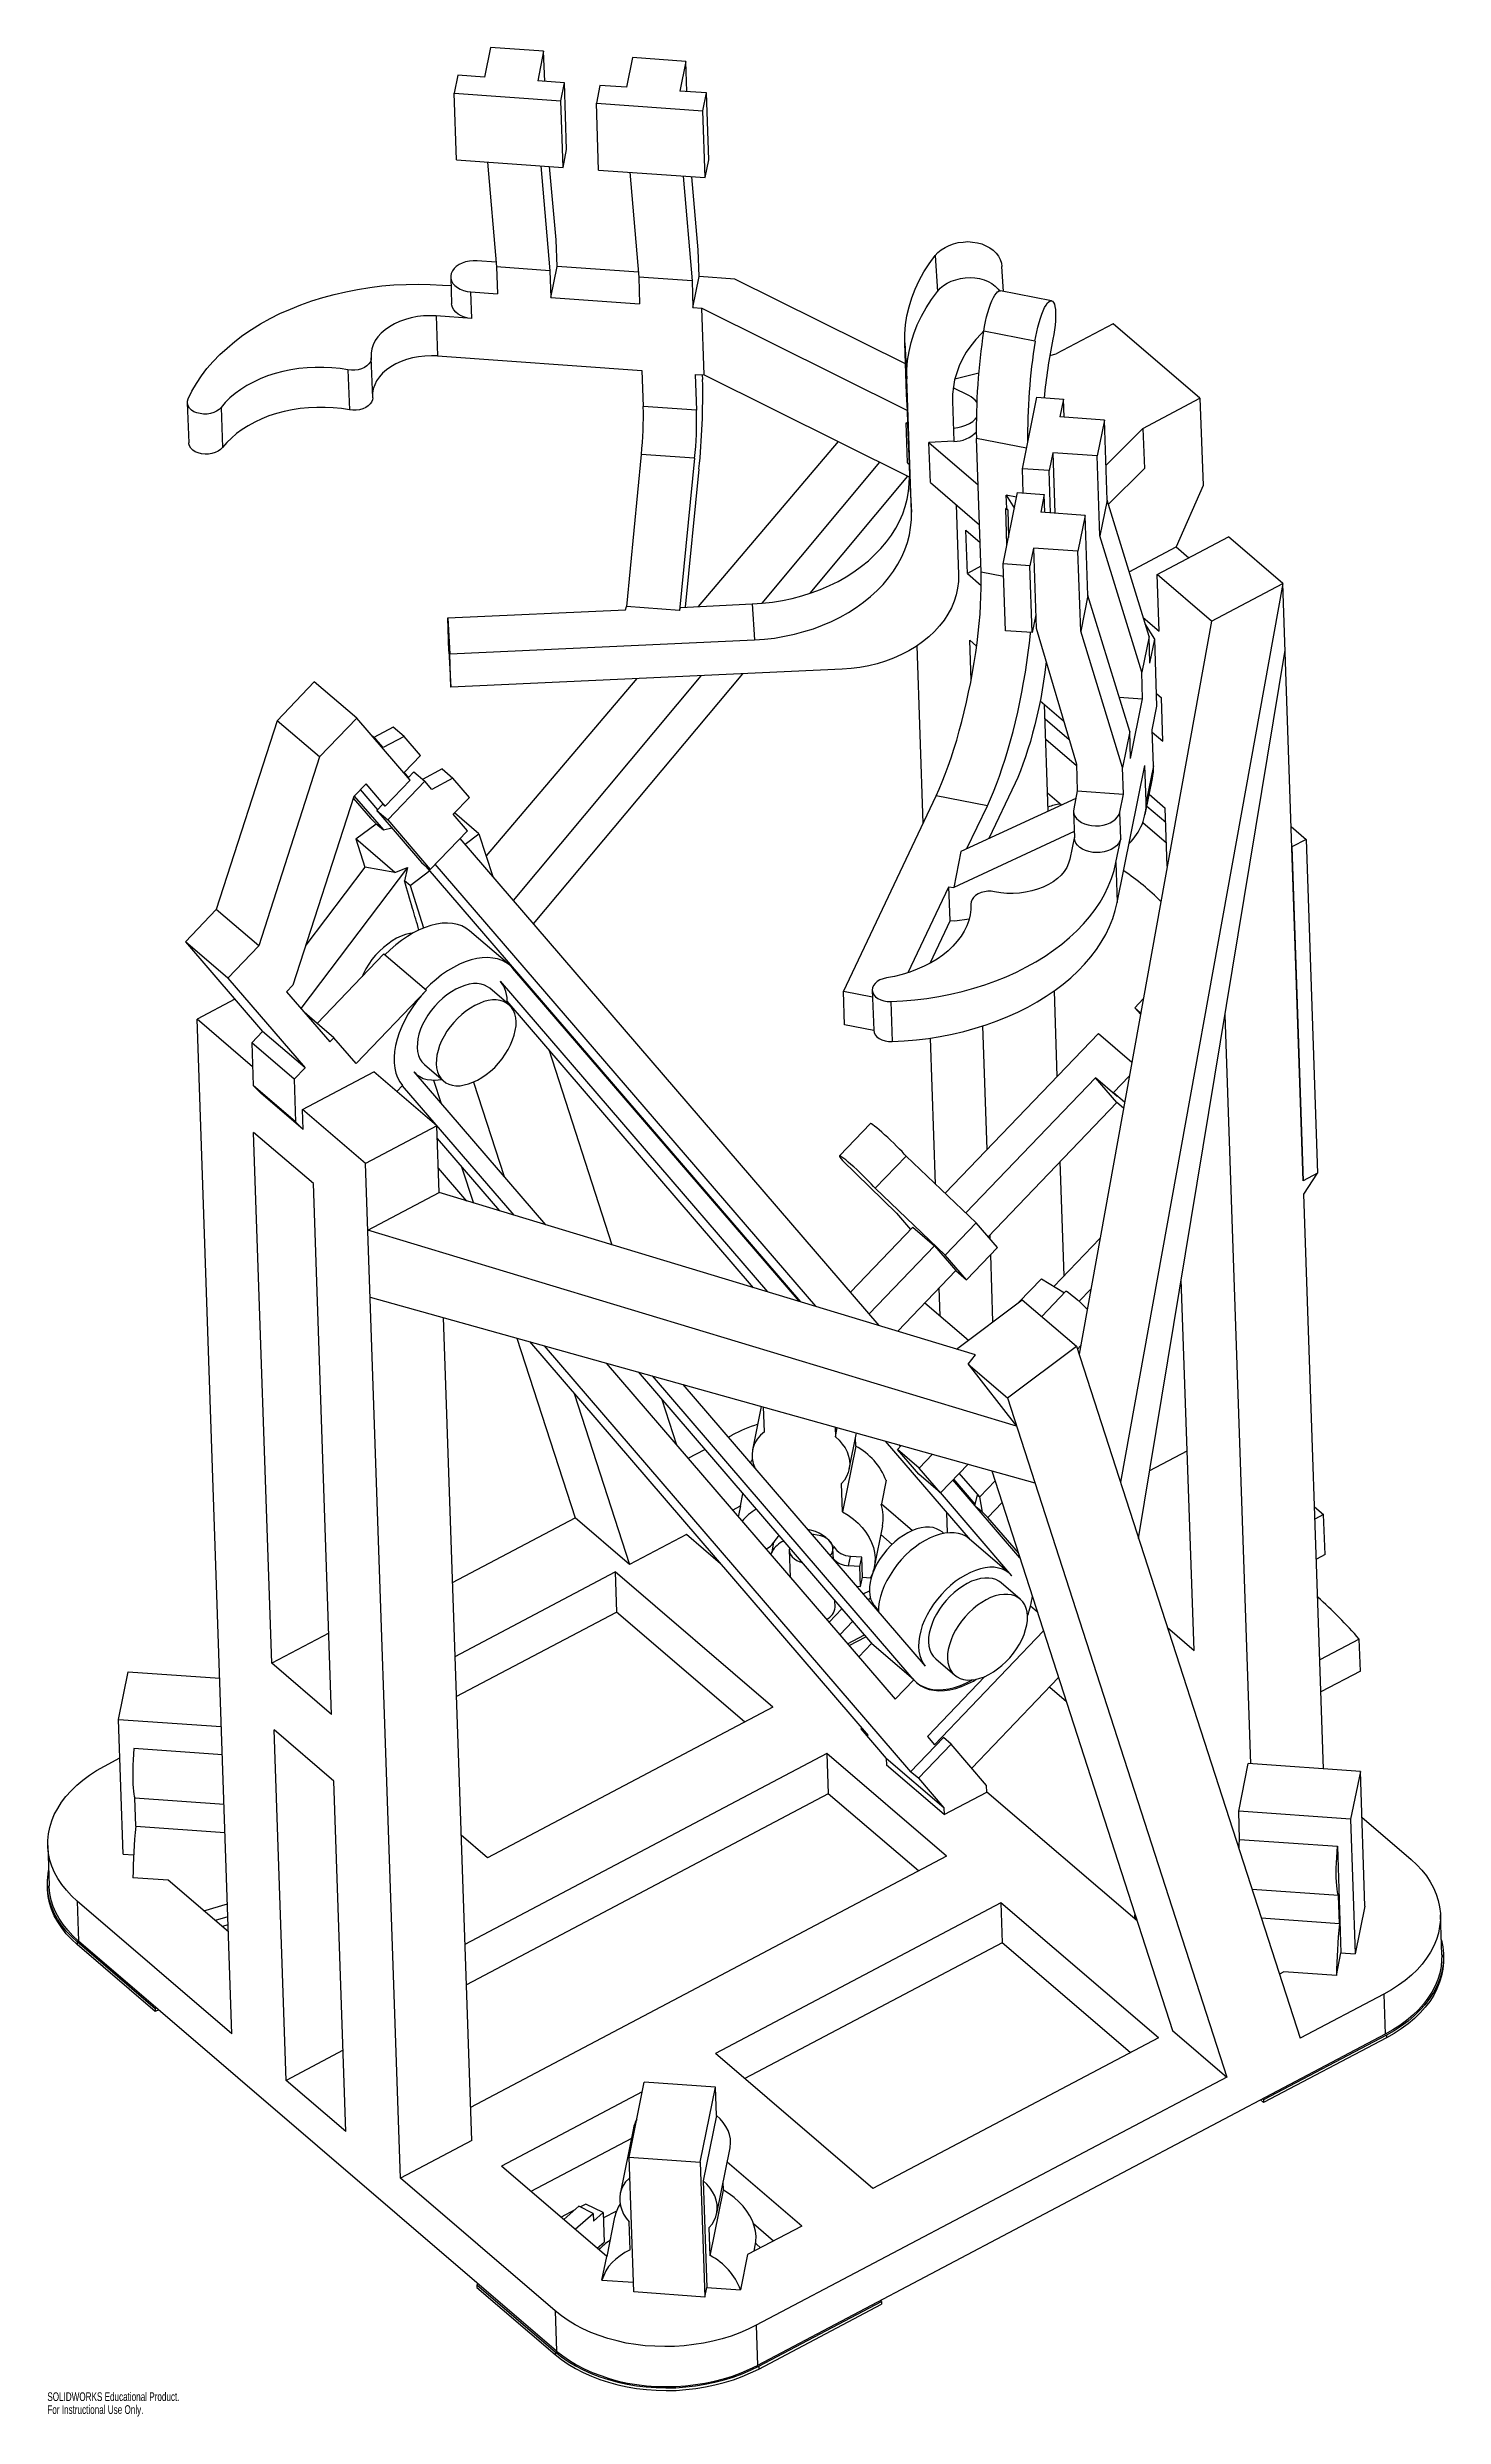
# Model space of a CAD drawing. Header units: millimetres. Extents: x -389 to 389, y -277 to 1044.
import ezdxf

# ---------------------------------------------------------------- set-up
doc = ezdxf.new("R2010")
doc.units = ezdxf.units.MM
doc.styles.add('SLDTEXTSTYLE0', font='TXT', dxfattribs={"width": 0.7})

msp = doc.modelspace()

# ---------------------------------------------------------------- texts
at = {"color": 7, "linetype": 'Continuous', "char_height": 4.834, "attachment_point": 1, "style": 'SLDTEXTSTYLE0'}
for s, insert in [('SOLIDWORKS Educational Product.', (-389.2, -263.2)), ('For Instructional Use Only.', (-389.2, -270.4))]:
    msp.add_mtext(s, dxfattribs=dict(at, insert=insert))

# ---------------------------------------------------------------- linework, layer by layer
at = {"color": 7, "linetype": 'Continuous', "lineweight": 25}
for p, q in [((-142.2, 1044.2), (-145.5, 1027.6)), ((-112.5, 1042.1), (-142.2, 1044.2)), ((-112.5, 1042.1), (-115.8, 1025.5)), ((-111.9, 1025.2), (-112.5, 1042.1)), ((-62.9, 1038.6), (-66.3, 1022)), ((-33.2, 1036.4), (-62.9, 1038.6)), ((-33.2, 1036.4), (-36.6, 1019.8)), ((-32.6, 1019.6), (-33.2, 1036.4)), ((-160.4, 1028.7), (-162.4, 1018.7)), ((-161.1, 981.5), (-162.4, 1018.7)), ((-162.4, 1018.7), (-103, 1014.5)), ((-145.5, 1027.6), (-160.4, 1028.7)), ((-100.9, 1024.4), (-115.8, 1025.5)), ((-103, 1014.5), (-100.9, 1024.4)), ((-99.7, 987.2), (-100.9, 1024.4)), ((-81.1, 1023), (-83.1, 1013.1)), ((-66.3, 1022), (-81.1, 1023)), ((-21.7, 1018.8), (-36.6, 1019.8)), ((-23.7, 1008.8), (-21.7, 1018.8)), ((-20.4, 981.6), (-21.7, 1018.8)), ((-101.7, 977.3), (-103, 1014.5)), ((-81.9, 975.8), (-83.1, 1013.1)), ((-83.1, 1013.1), (-23.7, 1008.8)), ((-22.4, 971.6), (-23.7, 1008.8)), ((-161.1, 981.5), (-101.7, 977.3)), ((-143.8, 980.3), (-138.8, 921.8)), ((-114, 978.1), (-109, 919.7)), ((-105.5, 936.9), (-109.2, 977.8)), ((-101.7, 977.3), (-99.7, 987.2)), ((-22.4, 971.6), (-20.4, 981.6)), ((-81.9, 975.8), (-22.4, 971.6)), ((-64.5, 974.6), (-59.5, 916.1)), ((-34.8, 972.5), (-29.8, 914)), ((-26.3, 931.3), (-29.9, 972.1)), ((-139, 924.5), (-149.6, 925.2)), ((-105, 922), (-105.5, 936.9)), ((-25.8, 916.4), (-26.3, 931.3)), ((105.8, 928.1), (107, 908.2)), ((-168.9, 911.7), (-164.2, 911.4)), ((-164.3, 916.1), (-163.8, 901.3)), ((-109, 919.7), (-138.8, 921.8)), ((-138.8, 921.8), (-138.2, 906.9)), ((-109, 919.7), (-108.5, 904.8)), ((-108.5, 904.8), (-105, 922)), ((-59.7, 918.8), (-105, 922)), ((-29.8, 914), (-59.5, 916.1)), ((-59.5, 916.1), (-59, 901.3)), ((-29.8, 914), (-29.3, 899.1)), ((-29.3, 899.1), (-25.8, 916.4)), ((-6, 915), (-25.8, 916.4)), ((89.2, 867.7), (-6, 915)), ((143.8, 908.2), (142.9, 922.1)), ((-153.1, 908), (-138.2, 906.9)), ((-152.6, 893.1), (-153.1, 908)), ((-108.5, 904.8), (-59, 901.3)), ((-29.3, 899.1), (-24.3, 898.8)), ((-24.3, 898.8), (90.3, 841.8)), ((-23, 861.6), (-24.3, 898.8)), ((170.7, 902.9), (142.1, 908.5)), ((-172.4, 894.5), (-171.6, 872.2)), ((-152.6, 893.1), (-172.4, 894.5)), ((161.4, 880.4), (132.9, 886)), ((205, 890.1), (173.2, 873.3)), ((253.4, 848.6), (205, 890.1)), ((-171.6, 872.2), (-57.7, 864)), ((88.8, 879.4), (90, 859.5)), ((89.8, 850.9), (88.8, 879.4)), ((169.7, 872.5), (173.2, 873.3)), ((-221.6, 864.4), (-220.8, 842.1)), ((-207.8, 848.9), (-208.6, 871.2)), ((-57.7, 864), (-57, 844)), ((-28, 861.9), (-27.3, 841.9)), ((-28, 861.9), (-23, 861.6)), ((-23.8, 859.1), (-23.9, 861.6)), ((-23, 861.6), (91.6, 804.6)), ((89.2, 868.7), (88.6, 868)), ((92.6, 785), (90, 859.5)), ((116.8, 859.4), (130.1, 862.7)), ((-311.2, 846.1), (-310.4, 823.7)), ((90.3, 841.8), (89.8, 850.9)), ((115.4, 846.9), (116.2, 824.6)), ((124.5, 850.1), (115.8, 854.4)), ((154.4, 809.3), (162.5, 849.2)), ((162.5, 849.2), (177.3, 848.1)), ((177.3, 848.1), (175.3, 838.2)), ((177.7, 838), (177.3, 848.1)), ((221.6, 831.8), (253.4, 848.6)), ((253.4, 848.6), (255.1, 799.9)), ((-292.3, 843.5), (-291.6, 821.1)), ((-27.3, 841.9), (-57, 844)), ((90.6, 834.4), (89.6, 834.8)), ((90.4, 812.5), (89.6, 834.8)), ((89.6, 834.8), (90.6, 834)), ((90.6, 834.4), (90.3, 841.8)), ((90.6, 834.4), (90.6, 834)), ((91.4, 811.7), (90.6, 834)), ((200.1, 836.4), (175.3, 838.2)), ((200.1, 836.4), (196.1, 816.5)), ((201.6, 791.7), (200.1, 836.4)), ((51.6, 824.5), (-26.4, 732.5)), ((116.2, 824.6), (102.3, 823.9)), ((103.1, 801.6), (102.3, 823.9)), ((102.3, 823.9), (129.7, 800.4)), ((131.4, 751.7), (128.8, 826.2)), ((156.7, 820.7), (128.8, 826.2)), ((221.6, 831.8), (200.9, 811.1)), ((221.6, 831.8), (222.4, 809.4)), ((-58.1, 817.2), (-66.4, 732.4)), ((-28.4, 815.1), (-58.1, 817.2)), ((-28.4, 815.1), (-36.7, 730.3)), ((-33.4, 732.2), (-25.8, 809.1)), ((9.3, 734.4), (74.9, 812.9)), ((90.4, 812.5), (91.4, 811.7)), ((91.6, 804.6), (91.4, 811.7)), ((169.3, 808.3), (154.4, 809.3)), ((154.9, 795.8), (154.4, 809.3)), ((171.3, 818.2), (169.3, 808.3)), ((170.1, 784.6), (169.3, 808.3)), ((171.3, 818.2), (172.5, 784.5)), ((196.1, 816.5), (171.3, 818.2)), ((197.6, 771.8), (196.1, 816.5)), ((222.4, 809.4), (202.3, 789.4)), ((36.1, 739.9), (90.6, 805.1)), ((91.4, 804.7), (92.6, 785)), ((103.1, 801.6), (130.5, 778.1)), ((143.7, 756.2), (151.7, 796)), ((145.4, 794.5), (150, 787.2)), ((151.2, 793.4), (145.4, 794.5)), ((145.7, 787.1), (145.4, 794.5)), ((151.7, 796), (166.6, 795)), ((166.6, 795), (164.6, 785)), ((166.9, 784.9), (166.6, 795)), ((255.1, 799.9), (240.1, 765.7)), ((117.4, 789.3), (118.8, 750.1)), ((145.7, 787.1), (145.2, 787.2)), ((145.8, 766.9), (145.2, 787.2)), ((145.2, 787.2), (146.2, 786.3)), ((146.2, 786.3), (145.7, 787.1)), ((146.2, 786.3), (146.7, 771)), ((189.4, 783.3), (164.6, 785)), ((189.4, 783.3), (185.3, 763.3)), ((190.9, 738.6), (189.4, 783.3)), ((201.6, 791.7), (197.6, 771.8)), ((225, 715.8), (201.6, 791.7)), ((122.9, 775.1), (130.8, 768.2)), ((123.7, 750.9), (122.9, 775.1)), ((220.9, 695.9), (197.6, 771.8)), ((229.5, 750.4), (269.3, 771.4)), ((299.6, 745.4), (269.3, 771.4)), ((131.3, 754.9), (123.7, 750.9)), ((158.6, 755.1), (143.7, 756.2)), ((145, 719), (143.7, 756.2)), ((160.6, 765.1), (158.6, 755.1)), ((159.8, 717.9), (158.6, 755.1)), ((160.6, 765.1), (162.1, 720.4)), ((185.3, 763.3), (160.6, 765.1)), ((186.9, 718.7), (185.3, 763.3)), ((213.9, 751.9), (240.1, 765.7)), ((240.1, 765.7), (247.1, 759.7)), ((123.7, 750.9), (131.5, 744.2)), ((143.9, 749.3), (131.4, 751.7)), ((299.6, 745.4), (209, 244.3)), ((230.6, 718.8), (229.5, 750.4)), ((259.8, 724.4), (229.5, 750.4)), ((259.8, 724.4), (299.6, 745.4)), ((311, 412.3), (299.6, 745.4)), ((-166, 726.1), (-66.8, 730.7)), ((-66.8, 730.7), (-66.4, 732.4)), ((-36.7, 730.3), (-66.4, 732.4)), ((-36.7, 730.3), (-36.3, 732)), ((-36.3, 732), (3.8, 733.9)), ((3.8, 733.9), (5, 713.9)), ((161.8, 727.9), (159.8, 717.9)), ((190.9, 738.6), (186.9, 718.7)), ((214.2, 662.7), (190.9, 738.6)), ((-166, 726.1), (-164.8, 706.1)), ((-165.4, 707.5), (-166, 726.1)), ((-164.8, 706.1), (5, 713.9)), ((125, 713.7), (128.9, 710.3)), ((125.8, 691.2), (125, 713.7)), ((159.8, 717.9), (145, 719)), ((162.1, 720.4), (184.5, 644.6)), ((259.8, 724.4), (186, 315.7)), ((210.2, 642.8), (186.9, 718.7)), ((225, 715.8), (220.9, 695.9)), ((221.7, 726.4), (230.6, 718.8)), ((228.2, 714.2), (222.8, 722.8)), ((225.5, 700.9), (225, 715.8)), ((225.5, 700.9), (228.2, 714.2)), ((229.4, 677), (228.2, 714.2)), ((-165.4, 707.5), (-164.2, 687.5)), ((-164.2, 687.5), (-164.8, 706.1)), ((99.1, 611.7), (95.7, 710.6)), ((219.2, 212.8), (300.9, 708.2)), ((-240.4, 690.4), (-261.1, 668.8)), ((-216.7, 670.2), (-240.4, 690.4)), ((53.9, 697.5), (-164.2, 687.5)), ((-60.6, 692.3), (-144.6, 593.4)), ((-129.4, 568.6), (-24.6, 693.9)), ((-118.2, 555.6), (-1.5, 695)), ((221.4, 681), (220.9, 695.9)), ((164.3, 679.9), (177.4, 668.7)), ((168.7, 618.4), (166.7, 677.9)), ((208.3, 681.9), (221.4, 681)), ((214.7, 647.8), (221.4, 681)), ((226.7, 663.7), (229.4, 677)), ((229.2, 683.9), (231.9, 681.6)), ((232.7, 657.4), (231.9, 681.6)), ((-261.1, 668.8), (-295, 563.6)), ((-237.4, 648.6), (-261.1, 668.8)), ((-216.7, 670.2), (-237.4, 648.6)), ((-187, 635.6), (-216.7, 670.2)), ((-206, 658.5), (-208.6, 660.7)), ((-196.4, 665.2), (-207.2, 659.5)), ((-190.3, 660), (-196.4, 665.2)), ((180.5, 658.1), (167, 669.7)), ((214.2, 662.7), (210.2, 642.8)), ((214.7, 647.8), (214.2, 662.7)), ((227.4, 643.6), (226.7, 663.7)), ((226.8, 662.5), (232.7, 657.4)), ((-237.4, 648.6), (-271.3, 543.3)), ((-206, 658.5), (-206.4, 658.1)), ((-202, 653.9), (-206, 658.5)), ((-190.3, 660), (-202, 653.9)), ((-181.2, 649.4), (-190.3, 660)), ((-190.2, 640), (-181.2, 649.4)), ((184.5, 643.6), (167.4, 658.3)), ((-187, 635.6), (-200.8, 621.2)), ((-178.7, 635.1), (-199.4, 613.5)), ((-187.7, 637.2), (-190.2, 640)), ((-184.8, 640.3), (-188.1, 636.9)), ((-184.8, 640.3), (-178.7, 635.1)), ((-169.1, 641.9), (-180, 636.1)), ((-174.8, 630.5), (-178.7, 635.1)), ((-163.1, 636.7), (-174.8, 630.5)), ((-169.1, 641.9), (-163.1, 636.7)), ((-153.9, 626), (-163.1, 636.7)), ((184.5, 644.6), (185, 629.7)), ((207.3, 567.4), (222.7, 643.8)), ((210.7, 627.9), (210.2, 642.8)), ((223.4, 623.7), (222.7, 643.8)), ((222.8, 616.6), (226.9, 636.5)), ((227.4, 643.6), (223.4, 623.7)), ((-218.4, 626.5), (-252.3, 521.3)), ((-218.7, 625.7), (-209, 614.4)), ((-211.5, 633.7), (-218.4, 626.5)), ((-218.1, 626.8), (-201.8, 607.9)), ((-205, 619.2), (-214.6, 630.4)), ((-200.8, 621.2), (-211.5, 633.7)), ((-202.1, 622.3), (-205.5, 618.7)), ((-200.8, 621.2), (-202.1, 622.3)), ((-162.9, 616.7), (-153.9, 626)), ((54.6, 517.9), (106.3, 627)), ((134.9, 621.4), (106.3, 627)), ((184.1, 625.5), (120.1, 595.9)), ((123.5, 597.5), (134.9, 621.4)), ((150.3, 633.9), (135.7, 603.1)), ((168.4, 628.6), (176.2, 621.9)), ((185, 629.7), (183, 619.7)), ((185, 629.7), (210.7, 627.9)), ((208.7, 617.9), (210.7, 627.9)), ((234.3, 612), (223.7, 621)), ((225.1, 627.8), (234, 620.1)), ((-217.3, 602.9), (-205.9, 611.4)), ((-209, 614.4), (-206, 611.5)), ((-206, 611.5), (-201.8, 607.9)), ((-205.5, 618.7), (-180.6, 589.7)), ((-205.5, 618.7), (-199.4, 613.5)), ((-201.8, 607.9), (-197.2, 609)), ((-199.4, 613.5), (-175.7, 585.9)), ((-155, 607.5), (-162.9, 616.7)), ((-148.6, 605.7), (-162.2, 617.4)), ((182.9, 618.4), (183.4, 603.5)), ((209.2, 603), (208.7, 617.9)), ((234.7, 600.6), (221.5, 611.9)), ((235.1, 587.8), (234, 620.1)), ((304.2, 609.8), (312.6, 602.6)), ((-195.4, 584.1), (-217.3, 602.9)), ((-217.3, 602.9), (-212.2, 587.1)), ((-175.7, 585.9), (-155, 607.5)), ((74.6, 331.6), (-159.1, 603.2)), ((-156.3, 599.9), (-148.6, 605.7)), ((-148.6, 605.7), (-140.9, 582)), ((183.3, 607.1), (116.1, 575.9)), ((120.1, 595.9), (116.1, 575.9)), ((183.4, 604.2), (180.8, 591.6)), ((206.5, 589.7), (209.2, 603)), ((312.6, 602.6), (304.6, 598.4)), ((304.6, 598.4), (311, 412.3)), ((304.6, 598.4), (304.6, 598.4)), ((312.6, 602.6), (319, 416.5)), ((-188.4, 586.9), (-247.9, 508.4)), ((-212.2, 587.1), (-245.1, 543.6)), ((-195.4, 584.1), (-212.2, 587.1)), ((-195.4, 584.1), (-188.4, 586.9)), ((-188.4, 586.9), (-190.1, 579.5)), ((-187, 576.9), (-176, 585.2)), ((-180.6, 589.7), (-176.3, 586)), ((30.8, 344.8), (-178, 587.5)), ((-176.3, 586), (-175.7, 585.9)), ((39.2, 342.3), (-172.9, 588.8)), ((206.5, 589.7), (207.3, 567.4)), ((-187, 576.9), (-190.1, 579.5)), ((-187, 576.9), (-179.4, 553.3)), ((90.8, 528.4), (113.4, 576.1)), ((114.1, 557.5), (113.4, 576.1)), ((113.4, 576.1), (116.1, 575.9)), ((-295, 563.6), (-312.2, 545.6)), ((-271.3, 543.3), (-295, 563.6)), ((114.1, 557.5), (102.7, 533.4)), ((114.1, 557.5), (116.7, 557.3)), ((116.7, 557.3), (124.7, 558.3)), ((125.7, 566.6), (125.7, 566)), ((-288.6, 525.3), (-312.2, 545.6)), ((-312.2, 545.6), (-269.2, 495.6)), ((-271.3, 543.3), (-288.6, 525.3)), ((-131.4, 532.5), (-153.8, 551.7)), ((-238.8, 499.9), (-201.6, 538.8)), ((-201.6, 538.8), (-177.9, 518.5)), ((30.1, 345), (-129.7, 530.7)), ((-288.6, 525.3), (-245.5, 475.3)), ((-252.3, 521.3), (-255.8, 517.7)), ((-255.8, 517.7), (-231.7, 489.7)), ((-177.9, 518.5), (-217.1, 477.6)), ((-131.9, 510.5), (-142.5, 519.6)), ((12.4, 350.3), (-136.6, 523.5)), ((-121.4, 521.7), (-121.1, 520.8)), ((70.9, 514.7), (54.6, 517.9)), ((55.3, 499.3), (54.6, 517.9)), ((70.7, 518.6), (71.5, 496.2)), ((173.8, 470.5), (172.2, 518.2)), ((-284.6, 513.6), (-305.7, 502.4)), ((-286.3, -63.3), (-305.7, 502.4)), ((-274.8, 475.9), (-305.7, 502.4)), ((-238.7, 500), (-246, 506.3)), ((-229.5, 492), (-245.5, 505.7)), ((4.5, 352.7), (-132.9, 512.4)), ((81, 512.2), (81.7, 489.9)), ((217, 508.8), (221.7, 513.7)), ((217, 508.8), (220.3, 505.9)), ((220.2, 505.1), (217, 508.8)), ((281.7, 87.3), (267.4, 504.9)), ((-269.2, 495.6), (-275.2, 489.2)), ((-251.6, 469), (-275.2, 489.2)), ((-275.2, 489.2), (-274.4, 465.5)), ((-245.5, 475.3), (-269.2, 495.6)), ((-229.5, 492), (-231.7, 489.7)), ((-217.1, 477.6), (-229.5, 492)), ((71.5, 496.1), (55.3, 499.3)), ((106, 410.4), (103.2, 491.9)), ((111.4, 405.3), (196.8, 494.4)), ((134.7, 429.7), (132.4, 498.6)), ((196.8, 494.4), (215.4, 478.5)), ((-179, 477.1), (-168.4, 468)), ((-109.7, 485.5), (-74.5, 376.6)), ((-250.8, 445.2), (-274.4, 465.5)), ((-274.4, 465.5), (-270.2, 461.1)), ((-245.5, 475.3), (-251.6, 469)), ((-251.6, 469), (-250.8, 445.2)), ((-247, 452), (-207.2, 473)), ((-172.1, 442.9), (-207.2, 473)), ((-194.4, 462), (-191.2, 465.4)), ((-191.3, 465.3), (-129.1, 393.1)), ((-184.9, 473.1), (-111.4, 387.7)), ((-184.2, 472.4), (-183.5, 471.7)), ((-173.9, 468.4), (-169.7, 455.4)), ((-151.6, 467.3), (-134.6, 414.7)), ((195.1, 469.7), (122.9, 394.4)), ((207, 455.9), (195.1, 469.7)), ((207.2, 459.3), (195.1, 469.7)), ((205.2, 461.6), (214, 470.7)), ((-246.6, 440.9), (-270.2, 461.1)), ((-246.6, 440.9), (-247, 452)), ((-211.9, 421.9), (-247, 452)), ((-194.4, 462.1), (-194.1, 461.8)), ((207, 455.9), (135.4, 381.1)), ((207.2, 459.3), (205.2, 461.6)), ((205.2, 461.6), (211.4, 456.3)), ((210.7, 452.7), (207, 455.9)), ((-240.9, 410.7), (-274.2, 439.2)), ((-264, 143.3), (-274.2, 439.2)), ((-250.8, 445.2), (-246.6, 440.9)), ((-246.6, 440.9), (-246.6, 440.9)), ((-172.1, 442.9), (-211.9, 421.9)), ((-170.8, 405.7), (-172.1, 442.9)), ((69.7, 444.2), (52.4, 426.2)), ((-171.8, 435.9), (-137.1, 395.5)), ((54.1, 423.6), (84.2, 394.2)), ((89.6, 426.1), (72.3, 408.1)), ((128.7, 388.9), (89.6, 426.1)), ((177.6, 359.3), (175.5, 423)), ((-230.7, 114.8), (-240.9, 410.7)), ((-192.4, -143.8), (-211.9, 421.9)), ((-171.3, 419.4), (-155.5, 401)), ((-158.3, 420.1), (-151.7, 399.9)), ((319, 416.5), (311, 412.3)), ((311, 412.3), (311, 412.3)), ((311.3, 404.9), (319, 416.5)), ((-210.6, 384.7), (-170.8, 405.7)), ((128.3, 315.3), (-170.8, 405.7)), ((111.4, 370.9), (72.3, 408.1)), ((322.3, 84.4), (311.3, 404.9)), ((151.2, 275.4), (-210.6, 384.7)), ((58.5, 350.2), (93.3, 386.5)), ((84.2, 394.2), (92, 385.1)), ((93.3, 386.5), (105.4, 376.1)), ((128.7, 388.9), (111.4, 370.9)), ((140.6, 375.1), (128.7, 388.9)), ((105.4, 376.1), (69, 338.1)), ((105.4, 376.1), (117.3, 362.3)), ((123.3, 357.1), (111.4, 370.9)), ((140.6, 375.1), (123.3, 357.1)), ((136.5, 379.9), (136.4, 382.2)), ((138, 333.8), (136.8, 371.1)), ((172, 353.4), (197.6, 380.2)), ((117.3, 362.3), (84.9, 328.5)), ((117.3, 362.3), (123.3, 357.1)), ((165, 357.7), (152.5, 344.7)), ((165, 357.7), (177.8, 349.8)), ((250.2, 150.5), (243, 357.3)), ((-209.3, 347.5), (161.4, 243.9)), ((100, 344.3), (124.3, 323.5)), ((108.5, 336.9), (108, 352.6)), ((117.7, 318.5), (154.3, 346)), ((154.3, 346), (184.6, 320)), ((178.7, 350.7), (165.2, 336.6)), ((192.5, 351.8), (186, 345.1)), ((-152.6, -122.8), (-168.4, 336.1)), ((-127.4, 324.6), (-95, 224.3)), ((-120.4, 322.6), (68.5, 103.1)), ((-112.2, 320.3), (92.1, 82.8)), ((146.1, 291.2), (184.6, 320)), ((184.6, 320), (309.2, -65.8)), ((186.8, 320.2), (185.1, 318.5)), ((-77.7, 310.7), (83.5, 123.2)), ((-59.8, 305.7), (70.9, 153.8)), ((124.2, 310), (128.3, 315.3)), ((124.2, 310), (151.2, 275.4)), ((124.2, 310), (146.1, 291.2)), ((-95.5, 293.7), (-64.7, 198.4)), ((-52.1, 303.5), (93.3, 134.5)), ((-34.9, 298.7), (100.2, 141.7)), ((146.1, 291.2), (268.4, -87.4)), ((-46.7, 290.4), (-38.5, 265.1)), ((8.8, 286.5), (3.9, 262.3)), ((10.6, 272.4), (10.1, 286.2)), ((-9.6, 269.4), (-7.5, 270.5)), ((50, 275), (50.2, 269.5)), ((50.2, 269.5), (51.2, 274.7)), ((61.5, 264.3), (54.1, 227.8)), ((57.8, 251.5), (61.9, 271.7)), ((61.5, 264.3), (61.4, 268.9)), ((125.5, 212.1), (78.1, 267.2)), ((84.8, 262.5), (86.9, 264.7)), ((86.5, 264.2), (85.8, 265)), ((-32, 257.6), (-22.7, 262.5)), ((96.9, 252.1), (84.8, 262.5)), ((96.7, 248.7), (84.8, 262.5)), ((104.3, 259.8), (96.9, 252.1)), ((108.8, 238.3), (96.9, 252.1)), ((124.1, 254.3), (108.8, 238.3)), ((225.5, 250.7), (246.3, 261.7)), ((-2.8, 231), (-1.4, 237.8)), ((54.1, 227.8), (53.6, 243.6)), ((78.4, 245.3), (75.8, 232.1)), ((108.8, 238.3), (96.7, 248.7)), ((148.5, 192.1), (108.7, 238.5)), ((153, 202.1), (115.7, 245.5)), ((128.1, 232), (116.1, 245.9)), ((130.6, 236), (119.2, 249.2)), ((130.6, 236), (139.2, 245)), ((137.3, 250.6), (238.1, -61.4)), ((-7.2, 228.7), (-2.8, 231)), ((-3.2, 229.2), (-4, 225)), ((-2.8, 231), (-3.2, 229.2)), ((75.8, 232.1), (93.1, 217.3)), ((112.7, 216), (112.3, 227.4)), ((127.9, 231.3), (129.4, 237.1)), ((132.1, 227.5), (128.5, 230.6)), ((129.4, 237.1), (130.6, 236)), ((132.1, 227.5), (130.6, 236)), ((135.1, 224.6), (132.1, 227.5)), ((135.1, 224.6), (143.1, 232.9)), ((152.2, 204.8), (135.1, 224.6)), ((317.3, 230.6), (322.3, 226.3)), ((322.3, 226.3), (317.5, 223.7)), ((323.1, 203.9), (322.3, 226.3)), ((-163.3, 188.3), (-95, 224.3)), ((-64.7, 198.4), (-95, 224.3)), ((-32.9, 215.1), (-64.7, 198.4)), ((-13.9, 198.8), (-32.9, 215.1)), ((71.9, 196.9), (76.5, 220)), ((75.5, 215), (81.8, 209.6)), ((110.6, 215.7), (109.6, 216.5)), ((147.1, 193.5), (124.7, 212.7)), ((-16.5, 201.9), (-16.5, 201.1)), ((-14.5, 199.5), (-14.3, 199.2)), ((14.8, 205.4), (15.8, 210.8)), ((24.4, 206.5), (25, 191.3)), ((48.8, 206.8), (49.2, 208.4)), ((49, 201.2), (48.8, 207.3)), ((57.5, 197.6), (58.6, 202.9)), ((64.9, 202.5), (58.6, 202.9)), ((63.8, 197.2), (64.9, 202.5)), ((65.2, 191.3), (64.9, 202.5)), ((323.1, 203.9), (318.3, 201.4)), ((-161.9, 147.1), (-72.7, 194.2)), ((15.2, 118.8), (-72.7, 194.2)), ((-72.7, 194.2), (-71.9, 171.8)), ((63.8, 197.2), (57.5, 197.6)), ((62, 186.2), (64.2, 186)), ((64.2, 186), (63.8, 197.2)), ((64.2, 186), (65.2, 191.3)), ((65.2, 191.3), (69.8, 191)), ((70.7, 193), (69.8, 191)), ((153.2, 179.1), (142.6, 188.2)), ((-161.2, 124.7), (-71.9, 171.8)), ((-0.5, 110.6), (-71.9, 171.8)), ((46.6, 166.2), (53.7, 173.7)), ((50, 174.6), (49.8, 178.2)), ((65.6, 182), (69.1, 183.6)), ((73.1, 174), (74.1, 173.1)), ((162.8, 171.8), (158.9, 175.2)), ((-232.2, 160.1), (-264, 143.3)), ((52.7, 159.1), (59.8, 166.7)), ((56.9, 154.2), (66.3, 159.1)), ((105.3, 97.9), (166.2, 161.4)), ((235.2, 163.3), (250.2, 150.5)), ((57.8, 153.2), (67.2, 158.1)), ((70.3, 154.3), (63.2, 146.9)), ((93.9, 134), (70.3, 154.3)), ((106.1, 145.7), (116.7, 136.6)), ((342.1, 156.8), (320.2, 145.2)), ((342.8, 138.9), (342.1, 156.8)), ((-349.5, 112), (-344.1, 138.6)), ((-344.1, 138.6), (-293.1, 135)), ((-230.7, 114.8), (-264, 143.3)), ((83.5, 123.2), (93.9, 134)), ((133.4, 135.9), (101.4, 102.5)), ((126.2, 84.8), (174.6, 135.3)), ((342.8, 138.9), (320.8, 127.3)), ((169.6, 130), (178.9, 122)), ((-349.5, 112), (-292.2, 108)), ((-346.9, 36.9), (-349.5, 112)), ((-229.4, 77.6), (-262.7, 106.1)), ((-256, -89.3), (-262.7, 106.1)), ((15.2, 118.8), (-143.9, 34.9)), ((64.8, 107.3), (64.3, 106.7)), ((64.3, 106.7), (78.5, 90.2)), ((68.5, 103.1), (64.3, 106.7)), ((-291.6, 92.2), (-341, 95.8)), ((45.4, 92.9), (-156.4, -13.6)), ((112.1, 35.7), (45.4, 92.9)), ((45.4, 92.9), (46.2, 70.5)), ((92.1, 82.8), (110.4, 101.9)), ((114.6, 98.2), (96.4, 79.2)), ((101.4, 102.5), (105.3, 97.9)), ((114.6, 98.2), (110.4, 101.9)), ((134.4, 75.2), (114.6, 98.2)), ((-357.4, 85.9), (-348.7, 90.5)), ((110.6, 62.6), (78.5, 90.2)), ((78.5, 90.2), (78.6, 86.4)), ((110.7, 58.9), (78.6, 86.4)), ((96.4, 79.2), (92.1, 82.8)), ((275, 60.9), (280.3, 87.4)), ((342.8, 83), (280.3, 87.4)), ((342.8, 83), (337.4, 56.4)), ((345.3, 7.8), (342.8, 83)), ((-340.4, 68.3), (-290.7, 64.7)), ((-339.9, 52.5), (-340.4, 68.3)), ((-222.7, -117.8), (-229.4, 77.6)), ((46.2, 70.5), (-155.6, -36)), ((96.4, 27.5), (46.2, 70.5)), ((96.4, 79.2), (110.6, 62.6)), ((110.7, 58.9), (134.6, 71.5)), ((134.6, 71.5), (134.4, 75.2)), ((218.4, -0.4), (134.6, 71.5)), ((110.6, 62.6), (110.7, 58.9)), ((275.5, 45.1), (275, 60.9)), ((337.4, 56.4), (275, 60.9)), ((337.4, 56.4), (340, -18.8)), ((343.6, 57.5), (371.1, 33.9)), ((-388.9, 41.6), (-388.2, 19.2)), ((-339.9, 52.5), (-290.2, 49)), ((-143.9, 34.9), (-158.5, 47.4)), ((275.5, 45.1), (330, 41.3)), ((330, 41.3), (332, -18.2)), ((-346.9, 36.9), (-341.1, 36.5)), ((112.1, 35.7), (-153.3, -104.3)), ((-389.2, 19.2), (-389.1, 17.7)), ((-321.9, 22.3), (-341.5, 23.7)), ((-288.2, -6.5), (-321.9, 22.3)), ((330.6, 13.8), (282.4, 17.2)), ((331.1, -2), (330.6, 13.8)), ((-372.6, 10.7), (-371.8, -11.6)), ((-286.3, -63.3), (-372.6, 10.7)), ((-301.9, 5.2), (-288.8, 9.1)), ((-288.5, 1.9), (-295.7, -0.2)), ((142.4, 9.7), (-16.7, -74.2)), ((230.2, -65.6), (142.4, 9.7)), ((142.4, 9.7), (143.1, -12.6)), ((216.8, 2.3), (216.9, 0.9)), ((218.1, 0.8), (217.8, 0.9)), ((217.8, 0.9), (217.8, 0.1)), ((331.1, -2), (287.6, 1.1)), ((345.3, 7.8), (340, -18.8)), ((388.2, -19.2), (387.4, 3.1)), ((-372.6, -12), (-372.6, -13.5)), ((-329, -49.4), (-372.6, -12)), ((-105.3, -240.2), (-371.8, -11.6)), ((-288.4, -2.5), (-291.8, -3.5)), ((143.1, -12.6), (-0.3, -88.2)), ((214.5, -73.8), (143.1, -12.6)), ((-329, -50.9), (-372.6, -13.5)), ((329.5, -30.8), (332, -18.2)), ((332, -18.2), (340, -18.8)), ((389.2, -20.7), (389.2, -19.2)), ((300.1, -28.7), (297.7, -30)), ((329.5, -30.8), (300.1, -28.7)), ((-328.2, -49), (-329, -49.4)), ((-329, -49.4), (-329, -50.9)), ((-327.1, -49.9), (-329, -50.9)), ((355.9, -41.2), (309.2, -65.8)), ((355.9, -41.2), (356.7, -63.5)), ((356.7, -63.5), (6.8, -248.2)), ((230.2, -65.6), (71.1, -149.5)), ((238.1, -61.4), (268.4, -87.4)), ((357.3, -64), (288.9, -100.1)), ((357.3, -65.5), (288.9, -101.6)), ((357.3, -64), (357.3, -65.5)), ((-224.2, -72.5), (-256, -89.3)), ((71.1, -149.5), (-16.7, -74.2)), ((-222.7, -117.8), (-256, -89.3)), ((-64.8, -132.1), (-56.4, -90.2)), ((-16.7, -93.1), (-56.4, -90.2)), ((268.4, -87.4), (6, -225.8)), ((-57.5, -95.7), (-136, -137.1)), ((-25.2, -134.9), (-16.7, -93.1)), ((-16.2, -108.8), (-16.7, -93.1)), ((288.9, -101.6), (287.2, -100.2)), ((288.9, -100.1), (288.3, -99.6)), ((288.9, -100.1), (288.9, -101.6)), ((-62.5, -116), (-69.9, -152.5)), ((-16.2, -108.8), (-23.6, -145.3)), ((-152.6, -122.8), (-192.4, -143.8)), ((-63.6, -121.7), (-119.6, -151.2)), ((-62.2, -207.2), (-64.8, -132.1)), ((-64.8, -132.1), (-25.2, -134.9)), ((-15.9, -163.4), (-8.6, -126.9)), ((-106.1, -217.8), (-192.4, -143.8)), ((-77.3, -187.4), (-136, -137.1)), ((-25.2, -134.9), (-22.6, -210.1)), ((-23.6, -145.3), (-21.5, -204.8)), ((31.4, -170.5), (-10.2, -134.8)), ((-88.9, -158.2), (-92, -159.8)), ((-79.3, -163), (-88.9, -158.2)), ((-19.6, -187), (-12.3, -150.5)), ((-12.3, -150.5), (-12.4, -145.9)), ((-95.2, -161.5), (-102.8, -165.5)), ((-92.8, -159.4), (-101.3, -166.9)), ((-95, -172.2), (-84.9, -163.4)), ((-84.9, -163.4), (-92.8, -159.4)), ((-84.9, -163.4), (-84.8, -167.8)), ((-84.8, -167.8), (-79.3, -163)), ((-79.3, -163), (-78.7, -179.4)), ((-71.9, -162.1), (-79.2, -165.9)), ((-73, -165.6), (-77.3, -187.4)), ((-64.3, -183.8), (-64.8, -168.1)), ((-19.6, -187), (-20.2, -171.3)), ((31.4, -170.5), (1.2, -186.4)), ((4.5, -169.1), (15.7, -178.7)), ((-82.7, -182.8), (-78.7, -179.4)), ((4.9, -184.5), (5.5, -181.4)), ((-80, -200.6), (-77.3, -187.4)), ((1.2, -186.4), (-2.7, -206.1)), ((-148.9, -202.8), (-149.7, -203.2)), ((-149.7, -203.2), (-106.1, -240.6)), ((-149.7, -203.2), (-149.7, -204.7)), ((-149.7, -204.7), (-106.1, -242.1)), ((-80, -200.6), (-62.4, -201.8)), ((-22.6, -210.1), (-62.2, -207.2)), ((-22.6, -210.1), (-21.5, -204.8)), ((-21.5, -204.8), (-2.7, -206.1)), ((-106.1, -217.8), (-105.3, -240.2)), ((7.4, -248.7), (75.8, -212.6)), ((7.4, -250.2), (75.8, -214.1)), ((75.8, -212.6), (75.2, -212.1)), ((75.8, -212.6), (75.8, -214.1)), ((6, -225.8), (6.8, -248.2)), ((-106.1, -240.6), (-106.1, -242.1)), ((7.4, -248.7), (7.4, -250.2))]:
    msp.add_line(p, q, dxfattribs=at)
at = {"color": 7, "linetype": 'Continuous', "lineweight": 25, "flags": 128}
for points in [[(-149.6, 925.2), (-151.8, 925.3), (-153.9, 925.1), (-156, 924.6), (-157.9, 924), (-159.6, 923.1), (-161.2, 922.1), (-162.4, 920.9), (-163.4, 919.6), (-164, 918.2), (-164.3, 916.8), (-164.3, 915.4), (-163.8, 914), (-163.1, 912.6), (-162, 911.4), (-160.6, 910.4), (-159, 909.4), (-157.2, 908.7), (-155.2, 908.2), (-153.1, 908)], [(88.8, 879.4), (88.8, 884.5), (89.2, 889.6), (90, 894.6), (91.2, 899.6), (92.7, 904.6), (94.6, 909.5), (96.9, 914.3), (99.5, 919), (102.5, 923.6), (105.8, 928.1)], [(105.8, 928.1), (107.3, 929.8), (109.2, 931.4), (111.3, 932.7), (113.5, 933.8), (116, 934.7), (118.6, 935.4), (121.3, 935.7), (124, 935.9), (126.6, 935.7), (129.3, 935.3), (131.8, 934.6), (134.1, 933.6), (136.2, 932.4), (138.1, 931.1), (139.7, 929.5), (141, 927.8), (142, 925.9), (142.7, 924), (142.9, 922.1)], [(-310.7, 848.2), (-308.6, 852.5), (-306.1, 856.8), (-303.3, 861), (-300.2, 865.1), (-296.8, 869), (-293.1, 872.9), (-289, 876.6), (-284.7, 880.2), (-280.2, 883.7), (-275.3, 887), (-270.3, 890.1), (-265, 893), (-259.5, 895.8), (-253.7, 898.3), (-247.8, 900.7), (-241.8, 902.9), (-235.6, 904.8), (-229.2, 906.5), (-222.7, 908), (-216.2, 909.3), (-209.5, 910.4), (-202.8, 911.2), (-196, 911.8), (-189.2, 912.1), (-182.5, 912.2), (-175.7, 912.1), (-168.9, 911.7)], [(107, 908.2), (108.6, 909.9), (110.4, 911.4), (112.5, 912.7), (114.7, 913.9), (117.2, 914.7), (119.8, 915.4), (122.5, 915.8), (125.2, 915.9), (127.8, 915.7), (130.5, 915.3), (133, 914.6), (135.3, 913.6), (137.4, 912.5), (139.3, 911.1), (140.9, 909.5), (141.7, 908.5)], [(-152.6, 893.1), (-154.7, 893.3), (-156.7, 893.8), (-158.5, 894.6), (-160.1, 895.5), (-161.5, 896.5), (-162.6, 897.8), (-163.3, 899.1), (-163.7, 900.5), (-163.8, 901.3)], [(90, 859.5), (90, 864.5), (90.4, 869.6), (91.2, 874.6), (92.4, 879.6), (93.9, 884.6), (95.8, 889.5), (98.1, 894.3), (100.7, 899), (103.7, 903.7), (107, 908.2)], [(132.9, 886), (133.3, 888.6), (133.8, 891.3), (134.4, 893.9), (135.1, 896.4), (135.8, 898.8), (136.6, 901), (137.4, 902.9), (138.2, 904.7), (139, 906.1), (139.9, 907.2), (140.6, 908), (141.4, 908.4), (142.1, 908.5), (142.1, 908.5)], [(161.4, 880.4), (161.9, 883.1), (162.4, 885.7), (163, 888.3), (163.7, 890.9), (164.4, 893.2), (165.2, 895.4), (166, 897.4), (166.8, 899.1), (167.6, 900.5), (168.4, 901.7), (169.2, 902.4), (169.9, 902.9), (170.6, 902.9), (171.2, 902.7), (171.8, 902), (172.2, 901), (172.5, 899.7), (172.8, 898.1), (172.9, 896.3), (172.9, 894.1), (172.8, 891.8), (172.6, 889.4), (172.3, 886.8), (171.9, 884.2), (171.4, 881.5)], [(-172.4, 894.5), (-175.9, 894.6), (-179.4, 894.5), (-182.9, 894.1), (-186.3, 893.4), (-189.6, 892.5), (-192.8, 891.4), (-195.7, 890.1), (-198.4, 888.5), (-200.9, 886.8), (-203, 884.9), (-204.9, 882.8), (-206.4, 880.7), (-207.5, 878.4), (-208.3, 876.1), (-208.6, 873.8), (-208.6, 871.4)], [(132.9, 886.1), (131.4, 884.6), (128.4, 881.3), (125.6, 877.8), (123.1, 874.2), (121, 870.5), (119.2, 866.7), (117.8, 862.8), (116.6, 858.9), (115.9, 854.9), (115.5, 850.9), (115.4, 846.9)], [(-171.6, 872.2), (-175.1, 872.3), (-178.7, 872.1), (-182.2, 871.7), (-185.6, 871.1), (-188.9, 870.2), (-192, 869.1), (-194.9, 867.7), (-197.7, 866.2), (-200.1, 864.4), (-202.3, 862.5), (-204.1, 860.5), (-205.6, 858.3), (-206.7, 856.1), (-207.5, 853.8), (-207.9, 851.4), (-207.9, 850.7)], [(-221.6, 864.4), (-226, 865.1), (-230.6, 865.6), (-235.1, 865.8), (-239.8, 865.8), (-244.4, 865.6), (-248.9, 865.1), (-253.5, 864.4), (-257.9, 863.5), (-262.2, 862.4), (-266.4, 861), (-270.5, 859.4), (-274.3, 857.6), (-277.9, 855.7), (-281.4, 853.5), (-284.5, 851.2), (-287.4, 848.8), (-290, 846.2), (-292.3, 843.5)], [(-208.6, 871.4), (-208.7, 870.1), (-209.1, 868.9), (-209.9, 867.7), (-211.1, 866.6), (-212.4, 865.7), (-214.1, 865), (-215.9, 864.5), (-217.7, 864.2), (-219.7, 864.2), (-221.6, 864.4)], [(-292.3, 843.5), (-293.4, 842.4), (-294.8, 841.4), (-296.4, 840.6), (-298.2, 840.1), (-300.1, 839.8), (-302.1, 839.8), (-304, 840), (-305.9, 840.4), (-307.5, 841.1), (-308.9, 842), (-310, 843.1), (-310.7, 844.3), (-311.1, 845.6), (-311.1, 846.9), (-310.7, 848.2)], [(-207.8, 848.9), (-207.9, 847.8), (-208.4, 846.5), (-209.2, 845.4), (-210.3, 844.3), (-211.7, 843.4), (-213.3, 842.7), (-215.1, 842.1), (-217, 841.9), (-218.9, 841.9), (-220.8, 842.1)], [(-220.8, 842.1), (-225.2, 842.8), (-229.8, 843.3), (-234.4, 843.5), (-239, 843.5), (-243.6, 843.3), (-248.2, 842.8), (-252.7, 842.1), (-257.1, 841.2), (-261.5, 840), (-265.7, 838.7), (-269.7, 837.1), (-273.5, 835.3), (-277.2, 833.3), (-280.6, 831.2), (-283.7, 828.9), (-286.6, 826.4), (-289.2, 823.9), (-291.6, 821.1)], [(116, 832), (118.4, 832.3), (120.7, 832.8), (122.9, 833.5), (124.9, 834.5), (126.7, 835.7), (128.1, 837), (128.7, 837.7)], [(-291.6, 821.1), (-292.6, 820), (-294, 819.1), (-295.6, 818.3), (-297.5, 817.8), (-299.4, 817.5), (-301.3, 817.4), (-303.3, 817.6), (-305.1, 818.1), (-306.7, 818.8), (-308.1, 819.7), (-309.2, 820.8), (-310, 822), (-310.3, 823.2), (-310.4, 823.7)], [(3.8, 733.9), (9.4, 734.3), (15, 734.9), (20.6, 735.8), (26, 737), (31.4, 738.4), (36.7, 740.1), (41.8, 742), (46.8, 744.2), (51.6, 746.5), (56.2, 749.1), (60.5, 751.9), (64.7, 754.9), (68.6, 758), (72.2, 761.4), (75.5, 764.8), (78.6, 768.5), (81.4, 772.2), (83.8, 776.1), (85.9, 780), (87.7, 784.1), (89.1, 788.2), (90.2, 792.4), (90.9, 796.6), (91.3, 800.8), (91.4, 804.7)], [(5, 713.9), (10.6, 714.3), (16.2, 714.9), (21.8, 715.9), (27.3, 717), (32.6, 718.5), (37.9, 720.1), (43, 722), (48, 724.2), (52.8, 726.5), (57.4, 729.1), (61.7, 731.9), (65.9, 734.9), (69.8, 738), (73.4, 741.4), (76.7, 744.8), (79.8, 748.5), (82.6, 752.2), (85, 756.1), (87.1, 760.1), (88.9, 764.1), (90.3, 768.2), (91.4, 772.4), (92.1, 776.6), (92.5, 780.8), (92.6, 785)], [(118.8, 750.1), (118.7, 746.4), (118.3, 742.7), (117.5, 739), (116.3, 735.4), (114.8, 731.8), (112.9, 728.3), (110.7, 724.9), (108.2, 721.7), (105.3, 718.6), (102.2, 715.6), (98.7, 712.8), (95.1, 710.2), (91.1, 707.8), (87, 705.7), (82.6, 703.7), (78.1, 702), (73.5, 700.6), (68.7, 699.4), (63.8, 698.5), (58.9, 697.9), (53.9, 697.5)], [(106.3, 627), (108, 630.7), (109.7, 634.7), (111.4, 639), (113.1, 643.4), (114.7, 648.1), (116.2, 652.9), (117.8, 657.9), (119.2, 663.1), (120.6, 668.3), (122, 673.7), (123.2, 679.2), (124.4, 684.7), (125.6, 690.2), (126.6, 695.8), (127.5, 701.3), (128.4, 706.8), (129.1, 712.3), (129.8, 717.7), (130.3, 723), (130.8, 728.2), (131.1, 733.2), (131.3, 738.1), (131.5, 742.9), (131.5, 747.4), (131.4, 751.7)], [(134.9, 621.4), (136.6, 625.2), (138.3, 629.2), (140, 633.4), (141.6, 637.9), (143.2, 642.5), (144.8, 647.4), (146.3, 652.4), (147.8, 657.5), (149.2, 662.8), (150.5, 668.2), (151.8, 673.6), (153, 679.1), (154.1, 684.7), (155.1, 690.2), (156.1, 695.8), (156.9, 701.3), (157.7, 706.8), (158.3, 712.1), (158.9, 717.5), (158.9, 718)], [(167.7, 701.6), (167.5, 700.4), (166.9, 695.7), (166.2, 690.8), (165.4, 686), (164.6, 681.1), (163.6, 676.2), (162.5, 671.3), (161.4, 666.6), (160.1, 661.9), (158.9, 657.3), (157.5, 652.9), (156.1, 648.7), (154.7, 644.6), (153.3, 640.8), (151.8, 637.2), (150.3, 633.9)], [(183, 619.7), (182.9, 618.3), (183.1, 616.9), (183.7, 615.5), (184.6, 614.3), (185.9, 613.1), (187.4, 612.1), (189.1, 611.3), (191, 610.7), (193, 610.3), (195.2, 610.2), (197.3, 610.2), (199.4, 610.6), (201.4, 611.1), (203.3, 611.9), (204.9, 612.8), (206.3, 613.9), (207.5, 615.2), (208.3, 616.5), (208.7, 617.9)], [(209.2, 603), (208.8, 601.6), (208, 600.3), (206.8, 599), (205.4, 597.9), (203.8, 597), (201.9, 596.2), (199.9, 595.7), (197.8, 595.4), (195.7, 595.3), (193.6, 595.4), (191.5, 595.8), (189.6, 596.4), (187.9, 597.2), (186.4, 598.2), (185.1, 599.4), (184.2, 600.6), (183.6, 602), (183.4, 603.4), (183.4, 603.5)], [(81, 512.2), (87.8, 512.6), (94.5, 513.2), (101.2, 514), (107.9, 515.1), (114.4, 516.4), (120.9, 517.9), (127.3, 519.6), (133.5, 521.6), (139.5, 523.8), (145.4, 526.1), (151.1, 528.7), (156.6, 531.5), (161.9, 534.4), (167, 537.5), (171.8, 540.8), (176.4, 544.3), (180.6, 547.9), (184.7, 551.6), (188.4, 555.5), (191.8, 559.5), (194.9, 563.6), (197.7, 567.7), (200.1, 572), (202.2, 576.4), (204, 580.8), (205.5, 585.2), (206.5, 589.7)], [(180.8, 591.6), (180.1, 589.3), (179.1, 587), (177.7, 584.8), (176, 582.7), (173.9, 580.8), (171.5, 579), (168.9, 577.4), (166, 576), (162.9, 574.8), (159.6, 573.9), (156.2, 573.2), (152.8, 572.7), (149.2, 572.5), (145.7, 572.5), (142.3, 572.8), (138.9, 573.4)], [(138.9, 573.4), (137, 573.7), (135.1, 573.7), (133.2, 573.4), (131.4, 573), (129.7, 572.3), (128.3, 571.4), (127.1, 570.3), (126.3, 569.2), (125.8, 567.9), (125.7, 566.6)], [(-153.8, 551.7), (-153.9, 551.7), (-155.9, 553.2), (-158.1, 554.4), (-160.6, 555.2), (-163.3, 555.8), (-166.1, 556), (-169.1, 555.9), (-172.2, 555.4), (-175.4, 554.7), (-178.6, 553.6), (-181.9, 552.2), (-185.2, 550.5), (-188.5, 548.5), (-191.8, 546.3), (-194.9, 543.8), (-198, 541.1), (-201, 538.2)], [(125.7, 566.6), (125.6, 563.5), (125.2, 560.5), (124.5, 557.4), (123.4, 554.4), (122, 551.4), (120.2, 548.6), (118.1, 545.8), (115.7, 543.1), (113, 540.5), (110.1, 538.1), (106.8, 535.9), (103.3, 533.8), (99.6, 531.9), (95.7, 530.2), (91.6, 528.6), (87.4, 527.3), (83, 526.2), (78.6, 525.4)], [(81.7, 489.9), (88.5, 490.3), (95.3, 490.9), (102, 491.7), (108.6, 492.8), (115.2, 494), (121.7, 495.6), (128, 497.3), (134.2, 499.3), (140.3, 501.4), (146.2, 503.8), (151.9, 506.4), (157.4, 509.1), (162.7, 512.1), (167.7, 515.2), (172.6, 518.5), (177.1, 521.9), (181.4, 525.5), (185.4, 529.3), (189.1, 533.1), (192.6, 537.1), (195.7, 541.2), (198.4, 545.4), (200.9, 549.7), (203, 554), (204.8, 558.5), (206.2, 562.9), (207.3, 567.4)], [(-185.4, 550.4), (-187.1, 550.2), (-189.5, 549.6), (-192, 548.7), (-194.5, 547.5), (-196.9, 546), (-199.4, 544.3), (-201.8, 542.4), (-204, 540.3), (-206.2, 538), (-208.2, 535.6), (-210, 533.1), (-211.6, 530.4), (-213, 527.8), (-213.7, 526.1)], [(-129.7, 530.7), (-131.4, 532.5), (-133.5, 534), (-135.7, 535.1), (-138.2, 536), (-140.9, 536.5), (-143.7, 536.8), (-146.7, 536.6), (-149.8, 536.2), (-153, 535.4), (-156.2, 534.4), (-159.5, 533), (-162.8, 531.3), (-166.1, 529.3), (-169.4, 527.1), (-172.5, 524.6), (-175.6, 521.9), (-178.5, 519)], [(-177.9, 518.5), (-180.7, 515.4), (-183.3, 512.2), (-185.8, 508.8), (-188, 505.4), (-189.9, 501.9), (-191.6, 498.3), (-193.1, 494.8), (-194.2, 491.3), (-195.1, 487.8), (-195.6, 484.4), (-195.9, 481.2), (-195.9, 478), (-195.5, 475.1), (-194.9, 472.3), (-193.9, 469.8), (-192.7, 467.4), (-191.2, 465.4)], [(-142.5, 519.6), (-143.8, 520.5), (-145.5, 521.4), (-147.4, 521.9), (-149.5, 522.2), (-151.7, 522.2), (-154.1, 521.9), (-156.5, 521.2), (-158.9, 520.3), (-161.4, 519.2), (-163.9, 517.7), (-166.4, 516), (-168.8, 514.1), (-171, 512), (-173.2, 509.7), (-175.2, 507.3), (-177, 504.7), (-178.6, 502.1), (-180, 499.5), (-181.1, 496.8), (-182, 494.1), (-182.6, 491.5), (-182.9, 489), (-183, 486.6), (-182.8, 484.3), (-182.3, 482.2), (-181.5, 480.3), (-180.5, 478.7), (-179.2, 477.3), (-179, 477.1)], [(78.6, 525.4), (76.7, 524.9), (75, 524.3), (73.5, 523.4), (72.3, 522.3), (71.4, 521.2), (70.9, 519.9), (70.7, 518.6), (71, 517.3), (71.6, 516), (72.5, 514.9), (73.8, 513.9), (75.4, 513.2), (77.1, 512.6), (79, 512.3), (81, 512.2)], [(-127.9, 501), (-128.1, 503.2), (-128.6, 505.3), (-129.3, 507.2), (-130.4, 508.9), (-131.7, 510.3), (-133.2, 511.4), (-134.9, 512.3), (-136.8, 512.8), (-138.9, 513.1), (-141.1, 513.1), (-143.5, 512.8), (-145.9, 512.2), (-148.3, 511.2), (-150.8, 510.1), (-153.3, 508.6), (-155.8, 506.9), (-158.2, 505), (-160.4, 502.9), (-162.6, 500.6), (-164.6, 498.2), (-166.4, 495.7), (-168, 493), (-169.4, 490.4), (-170.5, 487.7), (-171.4, 485), (-172, 482.4), (-172.3, 479.9), (-172.4, 477.5), (-172.2, 475.2), (-171.7, 473.1), (-170.9, 471.2), (-169.9, 469.6), (-168.6, 468.2), (-167.1, 467), (-165.4, 466.2), (-163.5, 465.6), (-161.4, 465.3), (-159.1, 465.3), (-156.8, 465.7), (-154.4, 466.3), (-151.9, 467.2), (-149.4, 468.4), (-146.9, 469.8), (-144.5, 471.5), (-142.1, 473.4), (-139.8, 475.5), (-137.7, 477.8), (-135.7, 480.3), (-133.9, 482.8), (-132.3, 485.4), (-130.9, 488.1), (-129.8, 490.8), (-128.9, 493.4), (-128.3, 496), (-127.9, 498.6), (-127.9, 501)], [(71.5, 496.2), (71.7, 494.9), (72.3, 493.7), (73.3, 492.6), (74.6, 491.6), (76.1, 490.8), (77.9, 490.3), (79.8, 490), (81.7, 489.9)], [(-184.9, 473.1), (-183.4, 471.6), (-181.6, 470.4), (-179.6, 469.4), (-177.5, 468.8), (-175.1, 468.5), (-172.6, 468.4), (-170, 468.7), (-169.3, 468.8)], [(89.6, 426.1), (88.5, 427.2), (87.3, 428.6), (85.9, 430), (84.3, 431.6), (82.7, 433.2), (81, 434.8), (79.3, 436.5), (77.6, 438), (76, 439.4), (74.5, 440.7), (73.2, 441.9), (72, 442.8), (71.1, 443.5), (70.3, 444), (69.9, 444.2), (69.7, 444.2)], [(72.3, 408.1), (71.3, 409.2), (70, 410.6), (68.6, 412), (67.1, 413.6), (65.5, 415.2), (63.8, 416.9), (62.1, 418.5), (60.4, 420), (58.8, 421.4), (57.3, 422.7), (55.9, 423.9), (54.8, 424.8), (53.8, 425.5), (53.1, 426), (52.6, 426.2), (52.4, 426.2), (52.4, 425.9), (52.7, 425.4), (53.3, 424.6), (54.1, 423.6)], [(178.7, 350.7), (178.9, 350.7), (179.4, 350.5), (180.1, 350), (181.1, 349.3), (182.2, 348.4), (183.6, 347.2), (185.1, 345.9), (186.7, 344.5), (188.3, 343), (190, 341.3), (190.5, 340.9)], [(50.2, 269.5), (52.3, 267.6), (54, 265.5), (55.5, 263.4), (56.7, 261.1), (57.5, 258.8), (58, 256.4), (58.1, 254.1), (57.9, 251.8), (57.3, 249.6), (56.4, 247.4), (55.2, 245.4), (53.6, 243.6)], [(2.8, 254.9), (3.3, 255.9), (3.9, 256.7)], [(54.1, 227.8), (57.3, 225.8), (60.2, 223.7), (62.8, 221.4), (65.1, 218.9), (67.2, 216.3), (68.9, 213.5), (70.3, 210.7), (71.3, 207.8), (72, 205), (72.3, 202.1), (72.2, 199.2), (71.8, 196.4), (71.1, 194.2)], [(47.3, 203.2), (47.8, 203.9), (48.5, 205.2), (48.8, 206.6), (48.8, 207.9), (48.4, 209.3), (47.7, 210.6), (46.6, 211.7), (45.3, 212.8), (43.7, 213.7), (42, 214.3), (40, 214.8), (38, 215), (37.1, 215)], [(109.6, 216.5), (108.3, 217.4), (106.6, 218.3), (104.7, 218.9), (102.6, 219.1), (100.4, 219.1), (98, 218.8), (95.6, 218.2), (93.1, 217.3), (90.6, 216.1), (88.1, 214.6), (85.7, 213), (83.3, 211), (81, 208.9), (78.9, 206.6), (76.9, 204.2), (75.1, 201.7), (73.5, 199.1), (72.1, 196.4), (71, 193.7), (70.1, 191), (69.5, 188.4), (69.1, 185.9), (69.1, 183.5), (69.3, 181.2), (69.8, 179.2), (70.6, 177.3), (71.6, 175.6), (72.9, 174.2), (73.1, 174)], [(124.7, 212.7), (124.6, 212.9), (122.8, 214.1), (120.8, 215), (118.7, 215.7), (116.3, 216), (113.9, 216), (111.2, 215.8), (108.5, 215.2), (105.8, 214.3), (103, 213.2), (100.1, 211.7), (97.3, 210), (94.6, 208.1), (91.9, 205.9), (89.3, 203.5), (86.9, 201), (84.6, 198.3), (82.5, 195.4), (80.6, 192.5), (78.9, 189.5), (77.4, 186.5), (76.2, 183.5), (75.3, 180.5), (74.6, 177.5), (74.2, 174.7), (74.1, 172.1)], [(14.8, 205.4), (14.2, 204.5), (13.9, 204.2)], [(24.5, 207.6), (24.4, 206.6), (24.6, 205.2), (25.2, 203.9), (26.1, 202.6), (27.3, 201.5), (28.7, 200.6), (30.4, 199.8), (31.6, 199.4)], [(148.5, 192.1), (147, 193.6), (145.2, 194.9), (143.3, 195.8), (141.1, 196.4), (138.7, 196.8), (136.3, 196.8), (133.7, 196.5), (131, 196), (128.2, 195.1), (125.4, 193.9), (122.6, 192.5), (119.7, 190.8), (117, 188.8), (114.3, 186.7), (111.7, 184.3), (109.3, 181.7), (107, 179), (104.9, 176.2), (103, 173.3), (101.3, 170.3), (99.8, 167.3), (98.6, 164.3), (97.7, 161.3), (97, 158.3), (96.6, 155.5), (96.5, 152.7), (96.7, 150.1), (97.2, 147.7), (97.9, 145.5), (98.9, 143.5), (100.2, 141.7)], [(142.6, 188.2), (141.3, 189.1), (139.6, 190), (137.7, 190.6), (135.6, 190.8), (133.4, 190.8), (131, 190.5), (128.6, 189.9), (126.1, 189), (123.6, 187.8), (121.1, 186.3), (118.7, 184.6), (116.3, 182.7), (114, 180.6), (111.9, 178.3), (109.9, 175.9), (108.1, 173.4), (106.5, 170.7), (105.1, 168.1), (104, 165.4), (103.1, 162.7), (102.5, 160.1), (102.1, 157.6), (102.1, 155.2), (102.3, 152.9), (102.8, 150.8), (103.6, 149), (104.6, 147.3), (105.9, 145.9), (106.1, 145.7)], [(69.7, 179.4), (69.4, 179.3), (68.4, 178.7)], [(157.2, 169.6), (157, 171.9), (156.5, 173.9), (155.7, 175.8), (154.7, 177.5), (153.4, 178.9), (151.9, 180), (150.2, 180.9), (148.3, 181.5), (146.2, 181.7), (144, 181.7), (141.6, 181.4), (139.2, 180.8), (136.7, 179.9), (134.2, 178.7), (131.7, 177.2), (129.3, 175.6), (126.9, 173.6), (124.6, 171.5), (122.5, 169.2), (120.5, 166.8), (118.7, 164.3), (117.1, 161.7), (115.7, 159), (114.6, 156.3), (113.7, 153.6), (113.1, 151), (112.7, 148.5), (112.7, 146.1), (112.9, 143.8), (113.4, 141.8), (114.2, 139.9), (115.2, 138.2), (116.5, 136.8), (118, 135.7), (119.7, 134.8), (121.6, 134.2), (123.7, 133.9), (125.9, 134), (128.3, 134.3), (130.7, 134.9), (133.2, 135.8), (135.7, 137), (138.2, 138.5), (140.6, 140.1), (143, 142.1), (145.3, 144.2), (147.4, 146.4), (149.4, 148.9), (151.2, 151.4), (152.8, 154), (154.2, 156.7), (155.3, 159.4), (156.2, 162.1), (156.8, 164.7), (157.2, 167.2), (157.2, 169.6)], [(93.9, 134), (95.7, 132.2), (97.7, 130.8), (100, 129.6), (102.4, 128.7), (105.1, 128.2), (107.9, 128), (110.9, 128.1), (114, 128.5), (117.2, 129.3), (120.5, 130.4), (123.8, 131.8), (127.1, 133.4), (128.7, 134.4)], [(95.4, 132.5), (97.1, 131.3), (99.4, 130.1), (101.8, 129.2), (104.5, 128.7), (107.3, 128.5), (110.3, 128.6), (113.4, 129), (116.6, 129.8), (119.9, 130.9), (123.2, 132.3), (126.5, 134), (126.6, 134)], [(-341, 95.8), (-341.2, 92.6), (-341.4, 89.5), (-341.5, 86.5), (-341.6, 83.6), (-341.6, 80.8), (-341.6, 78.3), (-341.5, 75.9), (-341.4, 73.8), (-341.2, 71.9), (-341, 70.4), (-340.7, 69.2), (-340.4, 68.3)], [(-372.6, 10.7), (-375.8, 13.6), (-378.6, 16.7), (-381.1, 19.9), (-383.3, 23.2), (-385.2, 26.6), (-386.6, 30.1), (-387.8, 33.6), (-388.5, 37.2), (-388.9, 40.8), (-388.9, 44.5), (-388.6, 48.1), (-387.8, 51.8), (-386.7, 55.4), (-385.3, 58.9), (-383.4, 62.4), (-381.3, 65.8), (-378.8, 69), (-375.9, 72.2), (-372.8, 75.3), (-369.4, 78.2), (-365.7, 80.9), (-361.7, 83.5), (-357.4, 85.9)], [(275.2, 39.6), (275.3, 42), (275.5, 45.1)], [(330.6, 13.8), (330.3, 14.7), (330, 15.9), (329.8, 17.4), (329.6, 19.3), (329.5, 21.4), (329.4, 23.8), (329.4, 26.3), (329.4, 29.1), (329.5, 32), (329.6, 35), (329.8, 38.1), (330, 41.3)], [(-372.6, -12), (-375.8, -9.1), (-378.7, -6), (-381.3, -2.7), (-383.5, 0.6), (-385.3, 4), (-386.8, 7.6), (-388, 11.1), (-388.7, 14.8), (-389.1, 18.5), (-389.1, 22.2), (-388.8, 25.8), (-388.5, 27.7)], [(371.1, 33.9), (374.2, 31), (377.1, 28), (379.6, 24.8), (381.8, 21.5), (383.6, 18.1), (385.1, 14.6), (386.2, 11), (387, 7.5), (387.4, 3.8), (387.4, 0.2), (387, -3.5), (386.3, -7.1), (385.2, -10.7), (383.7, -14.2), (381.9, -17.7), (379.7, -21.1), (377.2, -24.4), (374.4, -27.6), (371.3, -30.6), (367.8, -33.5), (364.1, -36.2), (360.1, -38.8), (355.9, -41.2)], [(-372.6, -13.5), (-375.8, -10.6), (-378.7, -7.5), (-381.2, -4.2), (-383.4, -0.9), (-385.3, 2.5), (-386.8, 6.1), (-387.9, 9.7), (-388.7, 13.3), (-389.1, 17), (-389.1, 17.7)], [(-371.8, -11.6), (-375, -8.7), (-377.8, -5.6), (-380.4, -2.4), (-382.6, 0.9), (-384.4, 4.3), (-385.9, 7.7), (-387, 11.3), (-387.8, 14.9), (-388.1, 18.5), (-388.2, 19.2)], [(387.9, -10.8), (388, -11.1), (388.7, -14.8), (389.1, -18.5), (389.1, -22.2), (388.8, -25.8), (388, -29.5), (386.9, -33.2), (385.4, -36.7), (383.6, -40.3), (381.4, -43.7), (378.9, -47), (376, -50.2), (372.8, -53.3), (369.4, -56.3), (365.6, -59), (361.6, -61.6), (357.3, -64)], [(388.2, -19.2), (388.1, -22.2), (387.8, -25.8), (387.1, -29.4), (386, -33), (384.5, -36.6), (382.7, -40), (380.5, -43.4), (378, -46.7), (375.2, -49.9), (372, -52.9), (368.6, -55.8), (364.9, -58.6), (360.9, -61.1), (356.7, -63.5)], [(389.2, -20.7), (389.2, -23.6), (388.8, -27.3), (388.1, -31), (387, -34.6), (385.5, -38.2), (383.7, -41.7), (381.5, -45.2), (378.9, -48.5), (376.1, -51.7), (372.9, -54.8), (369.4, -57.7), (365.6, -60.5), (361.6, -63.1), (357.3, -65.5)], [(-8.6, -126.9), (-8.5, -126.5), (-8.3, -124.2), (-8.4, -121.9), (-8.9, -119.5), (-9.7, -117.2), (-10.9, -114.9), (-12.4, -112.8), (-14.1, -110.7), (-16.2, -108.8)], [(-64.4, -143.5), (-65.1, -144.1), (-66.8, -145.9), (-68.1, -147.9), (-69.1, -150), (-69.8, -152.2), (-70.1, -154.5), (-70.1, -156.8), (-69.7, -159.2), (-69, -161.5), (-67.9, -163.8), (-66.5, -166), (-64.8, -168.1)], [(-20.2, -171.3), (-18.6, -169.4), (-17.4, -167.4), (-16.5, -165.3), (-15.9, -163), (-15.7, -160.7), (-15.8, -158.4), (-16.3, -156), (-17.1, -153.7), (-18.3, -151.5), (-19.7, -149.3), (-21.5, -147.2), (-23.6, -145.3)], [(5.5, -181.4), (5.8, -179.1), (5.9, -176.2), (5.6, -173.4), (4.9, -170.5), (3.9, -167.6), (2.5, -164.8), (0.8, -162.1), (-1.3, -159.4), (-3.6, -157), (-6.3, -154.6), (-9.1, -152.5), (-12.3, -150.5)], [(-64.3, -183.8), (-67.2, -185.3), (-69.8, -187), (-72.3, -188.9), (-74.4, -190.9), (-76.3, -193.1), (-77.8, -195.5), (-79, -198), (-80, -200.6)], [(8.4, -182.6), (6.1, -180.5), (5.7, -180.1)], [(6, -225.8), (1.5, -228), (-3.1, -230), (-8, -231.8), (-13, -233.3), (-18.1, -234.7), (-23.4, -235.8), (-28.7, -236.6), (-34.1, -237.2), (-39.6, -237.6), (-45, -237.7), (-50.5, -237.5), (-55.9, -237.2), (-61.2, -236.5), (-66.5, -235.7), (-71.6, -234.5), (-76.7, -233.2), (-81.5, -231.6), (-86.2, -229.8), (-90.7, -227.8), (-94.9, -225.6), (-98.9, -223.2), (-102.6, -220.6), (-106.1, -217.8)], [(-106.1, -240.6), (-102.6, -243.4), (-98.8, -246), (-94.8, -248.4), (-90.5, -250.7), (-86, -252.7), (-81.2, -254.5), (-76.3, -256.1), (-71.2, -257.5), (-66, -258.6), (-60.7, -259.5), (-55.3, -260.2), (-49.8, -260.5), (-44.3, -260.7), (-38.8, -260.6), (-33.2, -260.2), (-27.8, -259.6), (-22.4, -258.7), (-17, -257.6), (-11.8, -256.3), (-6.8, -254.7), (-1.9, -252.9), (2.9, -250.9), (7.4, -248.7)], [(-106.1, -242.1), (-102.6, -244.9), (-98.8, -247.5), (-94.7, -249.9), (-90.4, -252.2), (-85.9, -254.2), (-81.2, -256), (-76.3, -257.6), (-71.2, -259), (-66, -260.1), (-60.7, -261), (-55.2, -261.6), (-49.8, -262), (-44.2, -262.2), (-38.7, -262.1), (-33.2, -261.7), (-27.7, -261.1), (-22.3, -260.2), (-17, -259.1), (-11.8, -257.8), (-6.7, -256.2), (-1.8, -254.4), (2.9, -252.4), (7.4, -250.2)], [(-105.3, -240.2), (-101.9, -242.9), (-98.1, -245.5), (-94.1, -247.9), (-89.9, -250.1), (-85.4, -252.1), (-80.7, -253.9), (-75.9, -255.5), (-70.9, -256.9), (-65.7, -258), (-60.5, -258.9), (-55.1, -259.5), (-49.7, -259.9), (-44.3, -260), (-38.8, -259.9), (-33.4, -259.5), (-27.9, -258.9), (-22.6, -258.1), (-17.3, -257), (-12.2, -255.7), (-7.2, -254.1), (-2.4, -252.3), (2.3, -250.3), (6.8, -248.2)]]:
    msp.add_lwpolyline(points, dxfattribs=at)
at = {"color": 7, "linetype": 'Continuous', "lineweight": 25}
for centre, radius, start, end in [((475, 832.9), 346.3, 171.1773, 181.1128), ((510.1, 826.6), 352.8, 171.2273, 180.4795), ((474.7, 818.6), 309.7, 168.2874, 174.3935), ((-428.6, 850.5), 404.8, 354.1366, 1.2213), ((119.6, 839.5), 11.7, 36.2488, 64.8954), ((-273.9, 839.4), 217, 354.1366, 1.2213), ((-244.2, 837.2), 217, 354.1366, 1.2213), ((116.2, 841.9), 17.4, 270.1817, 316.4612), ((196.9, 642.6), 30.6, 348.6079, 2.0332), ((179.4, 592.4), 30.2, 97.2706, 110.8444), ((191.7, 622.9), 31.7, 314.4991, 1.5191), ((137.9, 475.7), 131.5, 44.5851, 56.2872), ((-150.6, 512.6), 17.8, 355.8624, 37.7484), ((37.3, 184.9), 96.6, 108.3932, 117.6339), ((19.7, 259.2), 16, 124.6212, 207.0866), ((44.6, 232.3), 36.2, 20.9466, 62.1914), ((20.4, 204.2), 28.8, 120.0133, 140.6202), ((48.1, 224.2), 28.7, 351.4088, 15.8704), ((26.1, 205.6), 11.5, 129.9155, 153.1827), ((31.9, 197.8), 20.2, 31.4312, 82.0099), ((9.2, 214.4), 7.55, 286.1339, 331.0588), ((26.2, 199.4), 12.9, 111.8906, 151.8626), ((58, 209.7), 12.1, 221.4918, 267.428), ((59, 214.5), 11.5, 211.8364, 268.0953), ((42.2, 175), 7.75, 292.2713, 356.9139), ((113.4, 186.4), 46.9, 339.2222, 353.0757), ((145.5, -14.2), 260.6, 40.9935, 48.2411), ((-21.7, 20.5), 319.8, 174.2582, 179.4319), ((218.4, 2.4), 1.58, 140.253, 245.8642), ((649.3, -34), 319.8, 174.2582, 179.4319), ((-47.5, -119), 15.3, 148.7613, 168.4708), ((-51.2, -170.1), 22.2, 147.5478, 168.4719), ((-49.3, -216.2), 46, 124.8019, 134.9307), ((-36.5, -219), 36.2, 20.9466, 62.1914)]:
    msp.add_arc(centre, radius, start, end, dxfattribs=at)
msp.add_open_spline([(-182, 552.1), (-183.2, 556.1), (-185.9, 565.3), (-188.6, 574.4), (-190.1, 579.5)], degree=3, knots=[0, 0, 0, 0, 0.440509, 1, 1, 1, 1], dxfattribs=at)

msp.set_redraw_order([(e.dxf.handle, doc.entitydb.next_handle()) for e in msp.query("TEXT MTEXT ATTDEF DIMENSION ARC_DIMENSION")])  # texts and dimensions are drawn at this point

doc.saveas('drawing.dxf')
